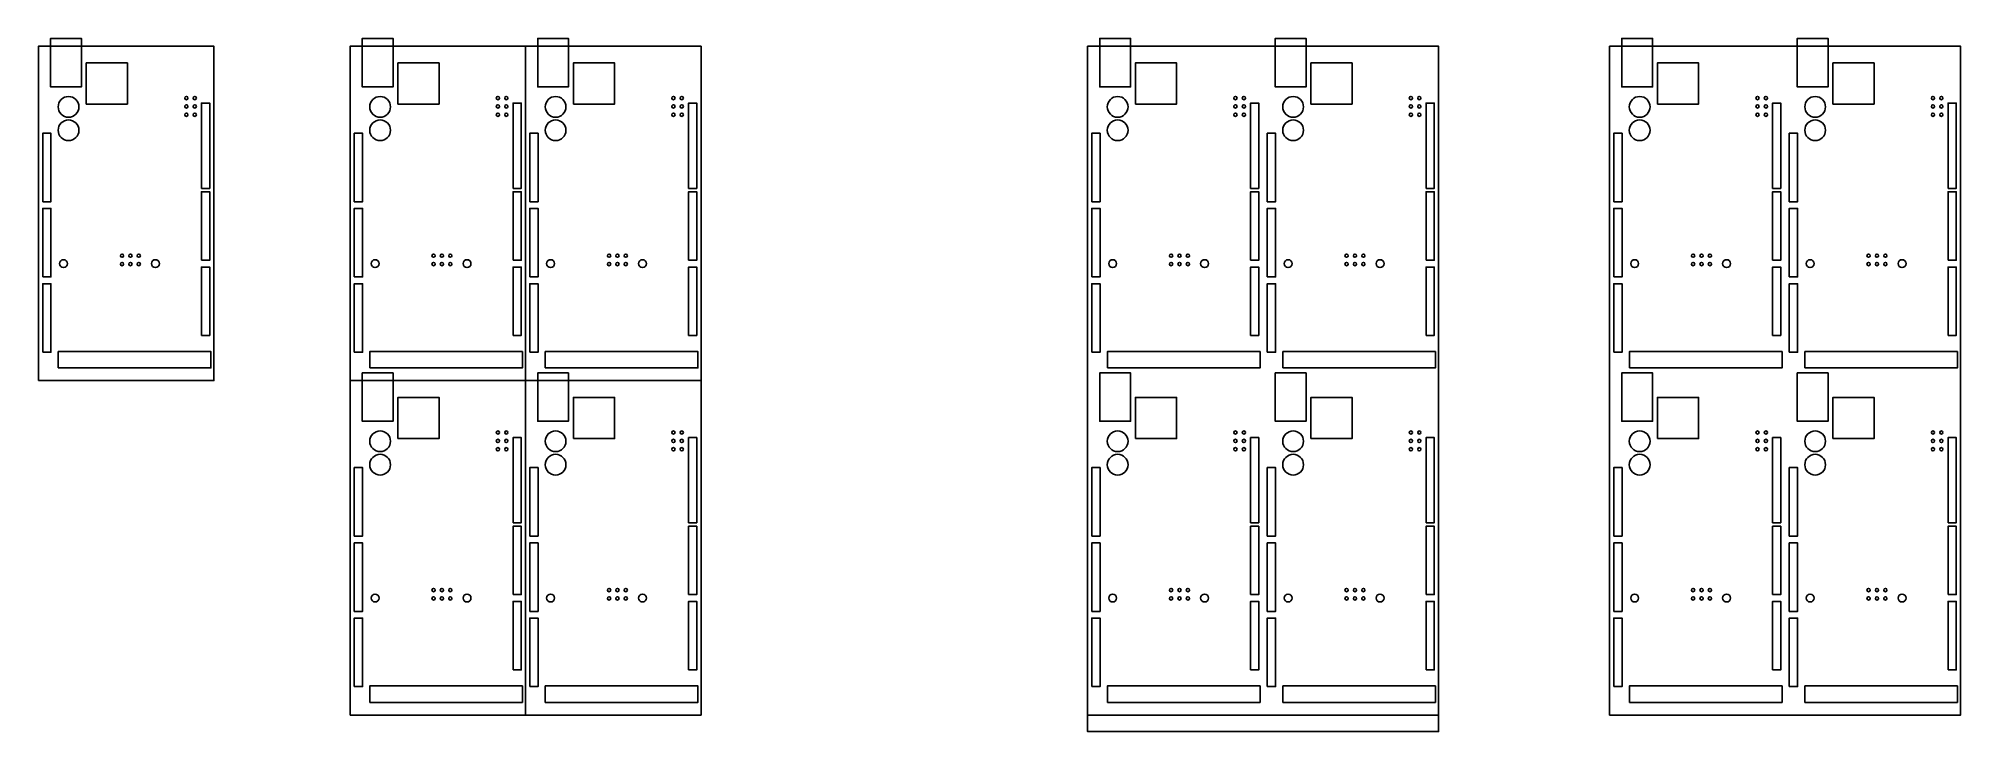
# Model space of a CAD drawing. Header units: millimetres. Extents: x -933 to 1535, y -159 to 616.
# Drawn here: x 951 to 1535, y 389 to 600 of the extents above; entities that cross this region are included whole.
import ezdxf

# ---------------------------------------------------------------- set-up
doc = ezdxf.new("R2010")
doc.units = ezdxf.units.MM
doc.layers.add('BoardVMega2560', color=240, linetype='Continuous')

msp = doc.modelspace()

# ---------------------------------------------------------------- linework, layer by layer
for points in [[(954.213, 585.232), (963.563, 585.232), (963.563, 599.932), (954.213, 599.932)], [(1048.931, 585.232), (1058.281, 585.232), (1058.281, 599.932), (1048.931, 599.932)], [(1102.271, 585.232), (1111.621, 585.232), (1111.621, 599.932), (1102.271, 599.932)], [(1273.109, 585.232), (1282.459, 585.232), (1282.459, 599.932), (1273.109, 599.932)], [(1326.449, 585.232), (1335.799, 585.232), (1335.799, 599.932), (1326.449, 599.932)], [(1431.779, 585.232), (1441.129, 585.232), (1441.129, 599.932), (1431.779, 599.932)], [(1485.119, 585.232), (1494.469, 585.232), (1494.469, 599.932), (1485.119, 599.932)], [(965.061, 579.991), (977.561, 579.991), (977.561, 592.491), (965.061, 592.491)], [(1059.779, 579.991), (1072.279, 579.991), (1072.279, 592.491), (1059.779, 592.491)], [(1113.119, 579.991), (1125.619, 579.991), (1125.619, 592.491), (1113.119, 592.491)], [(1283.957, 579.991), (1296.457, 579.991), (1296.457, 592.491), (1283.957, 592.491)], [(1337.297, 579.991), (1349.797, 579.991), (1349.797, 592.491), (1337.297, 592.491)], [(1442.628, 579.991), (1455.128, 579.991), (1455.128, 592.491), (1442.628, 592.491)], [(1495.968, 579.991), (1508.468, 579.991), (1508.468, 592.491), (1495.968, 592.491)], [(1000.056, 554.39), (1002.556, 554.39), (1002.556, 580.29), (1000.056, 580.29)], [(1094.774, 554.39), (1097.274, 554.39), (1097.274, 580.29), (1094.774, 580.29)], [(1148.114, 554.39), (1150.614, 554.39), (1150.614, 580.29), (1148.114, 580.29)], [(1318.952, 554.39), (1321.452, 554.39), (1321.452, 580.29), (1318.952, 580.29)], [(1372.292, 554.39), (1374.792, 554.39), (1374.792, 580.29), (1372.292, 580.29)], [(1477.622, 554.39), (1480.122, 554.39), (1480.122, 580.29), (1477.622, 580.29)], [(1530.962, 554.39), (1533.462, 554.39), (1533.462, 580.29), (1530.962, 580.29)], [(951.796, 550.336), (954.296, 550.336), (954.296, 571.136), (951.796, 571.136)], [(1046.514, 550.336), (1049.014, 550.336), (1049.014, 571.136), (1046.514, 571.136)], [(1099.854, 550.336), (1102.354, 550.336), (1102.354, 571.136), (1099.854, 571.136)], [(1270.692, 550.336), (1273.192, 550.336), (1273.192, 571.136), (1270.692, 571.136)], [(1324.032, 550.336), (1326.532, 550.336), (1326.532, 571.136), (1324.032, 571.136)], [(1429.362, 550.336), (1431.862, 550.336), (1431.862, 571.136), (1429.362, 571.136)], [(1482.702, 550.336), (1485.202, 550.336), (1485.202, 571.136), (1482.702, 571.136)], [(1000.056, 532.556), (1002.556, 532.556), (1002.556, 553.356), (1000.056, 553.356)], [(1094.774, 532.556), (1097.274, 532.556), (1097.274, 553.356), (1094.774, 553.356)], [(1148.114, 532.556), (1150.614, 532.556), (1150.614, 553.356), (1148.114, 553.356)], [(1318.952, 532.556), (1321.452, 532.556), (1321.452, 553.356), (1318.952, 553.356)], [(1372.292, 532.556), (1374.792, 532.556), (1374.792, 553.356), (1372.292, 553.356)], [(1477.622, 532.556), (1480.122, 532.556), (1480.122, 553.356), (1477.622, 553.356)], [(1530.962, 532.556), (1533.462, 532.556), (1533.462, 553.356), (1530.962, 553.356)], [(951.796, 527.476), (954.296, 527.476), (954.296, 548.276), (951.796, 548.276)], [(1046.514, 527.476), (1049.014, 527.476), (1049.014, 548.276), (1046.514, 548.276)], [(1099.854, 527.476), (1102.354, 527.476), (1102.354, 548.276), (1099.854, 548.276)], [(1270.692, 527.476), (1273.192, 527.476), (1273.192, 548.276), (1270.692, 548.276)], [(1324.032, 527.476), (1326.532, 527.476), (1326.532, 548.276), (1324.032, 548.276)], [(1429.362, 527.476), (1431.862, 527.476), (1431.862, 548.276), (1429.362, 548.276)], [(1482.702, 527.476), (1485.202, 527.476), (1485.202, 548.276), (1482.702, 548.276)], [(1000.056, 509.696), (1002.556, 509.696), (1002.556, 530.496), (1000.056, 530.496)], [(1094.774, 509.696), (1097.274, 509.696), (1097.274, 530.496), (1094.774, 530.496)], [(1148.114, 509.696), (1150.614, 509.696), (1150.614, 530.496), (1148.114, 530.496)], [(1318.952, 509.696), (1321.452, 509.696), (1321.452, 530.496), (1318.952, 530.496)], [(1372.292, 509.696), (1374.792, 509.696), (1374.792, 530.496), (1372.292, 530.496)], [(1477.622, 509.696), (1480.122, 509.696), (1480.122, 530.496), (1477.622, 530.496)], [(1530.962, 509.696), (1533.462, 509.696), (1533.462, 530.496), (1530.962, 530.496)], [(951.796, 504.616), (954.296, 504.616), (954.296, 525.416), (951.796, 525.416)], [(1046.514, 504.616), (1049.014, 504.616), (1049.014, 525.416), (1046.514, 525.416)], [(1099.854, 504.616), (1102.354, 504.616), (1102.354, 525.416), (1099.854, 525.416)], [(1270.692, 504.616), (1273.192, 504.616), (1273.192, 525.416), (1270.692, 525.416)], [(1324.032, 504.616), (1326.532, 504.616), (1326.532, 525.416), (1324.032, 525.416)], [(1429.362, 504.616), (1431.862, 504.616), (1431.862, 525.416), (1429.362, 525.416)], [(1482.702, 504.616), (1485.202, 504.616), (1485.202, 525.416), (1482.702, 525.416)], [(956.516, 499.816), (1002.916, 499.816), (1002.916, 504.816), (956.516, 504.816)], [(1051.234, 499.816), (1097.634, 499.816), (1097.634, 504.816), (1051.234, 504.816)], [(1104.574, 499.816), (1150.974, 499.816), (1150.974, 504.816), (1104.574, 504.816)], [(1275.412, 499.816), (1321.812, 499.816), (1321.812, 504.816), (1275.412, 504.816)], [(1328.752, 499.816), (1375.152, 499.816), (1375.152, 504.816), (1328.752, 504.816)], [(1434.082, 499.816), (1480.482, 499.816), (1480.482, 504.816), (1434.082, 504.816)], [(1487.422, 499.816), (1533.822, 499.816), (1533.822, 504.816), (1487.422, 504.816)], [(1048.931, 483.632), (1058.281, 483.632), (1058.281, 498.332), (1048.931, 498.332)], [(1102.271, 483.632), (1111.621, 483.632), (1111.621, 498.332), (1102.271, 498.332)], [(1273.109, 483.632), (1282.459, 483.632), (1282.459, 498.332), (1273.109, 498.332)], [(1326.449, 483.632), (1335.799, 483.632), (1335.799, 498.332), (1326.449, 498.332)], [(1431.779, 483.632), (1441.129, 483.632), (1441.129, 498.332), (1431.779, 498.332)], [(1485.119, 483.632), (1494.469, 483.632), (1494.469, 498.332), (1485.119, 498.332)], [(1059.779, 478.391), (1072.279, 478.391), (1072.279, 490.891), (1059.779, 490.891)], [(1113.119, 478.391), (1125.619, 478.391), (1125.619, 490.891), (1113.119, 490.891)], [(1283.957, 478.391), (1296.457, 478.391), (1296.457, 490.891), (1283.957, 490.891)], [(1337.297, 478.391), (1349.797, 478.391), (1349.797, 490.891), (1337.297, 490.891)], [(1442.628, 478.391), (1455.128, 478.391), (1455.128, 490.891), (1442.628, 490.891)], [(1495.968, 478.391), (1508.468, 478.391), (1508.468, 490.891), (1495.968, 490.891)], [(1094.774, 452.79), (1097.274, 452.79), (1097.274, 478.69), (1094.774, 478.69)], [(1148.114, 452.79), (1150.614, 452.79), (1150.614, 478.69), (1148.114, 478.69)], [(1318.952, 452.79), (1321.452, 452.79), (1321.452, 478.69), (1318.952, 478.69)], [(1372.292, 452.79), (1374.792, 452.79), (1374.792, 478.69), (1372.292, 478.69)], [(1477.622, 452.79), (1480.122, 452.79), (1480.122, 478.69), (1477.622, 478.69)], [(1530.962, 452.79), (1533.462, 452.79), (1533.462, 478.69), (1530.962, 478.69)], [(1046.514, 448.736), (1049.014, 448.736), (1049.014, 469.536), (1046.514, 469.536)], [(1099.854, 448.736), (1102.354, 448.736), (1102.354, 469.536), (1099.854, 469.536)], [(1270.692, 448.736), (1273.192, 448.736), (1273.192, 469.536), (1270.692, 469.536)], [(1324.032, 448.736), (1326.532, 448.736), (1326.532, 469.536), (1324.032, 469.536)], [(1429.362, 448.736), (1431.862, 448.736), (1431.862, 469.536), (1429.362, 469.536)], [(1482.702, 448.736), (1485.202, 448.736), (1485.202, 469.536), (1482.702, 469.536)], [(1094.774, 430.956), (1097.274, 430.956), (1097.274, 451.756), (1094.774, 451.756)], [(1148.114, 430.956), (1150.614, 430.956), (1150.614, 451.756), (1148.114, 451.756)], [(1318.952, 430.956), (1321.452, 430.956), (1321.452, 451.756), (1318.952, 451.756)], [(1372.292, 430.956), (1374.792, 430.956), (1374.792, 451.756), (1372.292, 451.756)], [(1477.622, 430.956), (1480.122, 430.956), (1480.122, 451.756), (1477.622, 451.756)], [(1530.962, 430.956), (1533.462, 430.956), (1533.462, 451.756), (1530.962, 451.756)], [(1046.514, 425.876), (1049.014, 425.876), (1049.014, 446.676), (1046.514, 446.676)], [(1099.854, 425.876), (1102.354, 425.876), (1102.354, 446.676), (1099.854, 446.676)], [(1270.692, 425.876), (1273.192, 425.876), (1273.192, 446.676), (1270.692, 446.676)], [(1324.032, 425.876), (1326.532, 425.876), (1326.532, 446.676), (1324.032, 446.676)], [(1429.362, 425.876), (1431.862, 425.876), (1431.862, 446.676), (1429.362, 446.676)], [(1482.702, 425.876), (1485.202, 425.876), (1485.202, 446.676), (1482.702, 446.676)], [(1094.774, 408.096), (1097.274, 408.096), (1097.274, 428.896), (1094.774, 428.896)], [(1148.114, 408.096), (1150.614, 408.096), (1150.614, 428.896), (1148.114, 428.896)], [(1318.952, 408.096), (1321.452, 408.096), (1321.452, 428.896), (1318.952, 428.896)], [(1372.292, 408.096), (1374.792, 408.096), (1374.792, 428.896), (1372.292, 428.896)], [(1477.622, 408.096), (1480.122, 408.096), (1480.122, 428.896), (1477.622, 428.896)], [(1530.962, 408.096), (1533.462, 408.096), (1533.462, 428.896), (1530.962, 428.896)], [(1046.514, 403.016), (1049.014, 403.016), (1049.014, 423.816), (1046.514, 423.816)], [(1099.854, 403.016), (1102.354, 403.016), (1102.354, 423.816), (1099.854, 423.816)], [(1270.692, 403.016), (1273.192, 403.016), (1273.192, 423.816), (1270.692, 423.816)], [(1324.032, 403.016), (1326.532, 403.016), (1326.532, 423.816), (1324.032, 423.816)], [(1429.362, 403.016), (1431.862, 403.016), (1431.862, 423.816), (1429.362, 423.816)], [(1482.702, 403.016), (1485.202, 403.016), (1485.202, 423.816), (1482.702, 423.816)], [(1051.234, 398.216), (1097.634, 398.216), (1097.634, 403.216), (1051.234, 403.216)], [(1104.574, 398.216), (1150.974, 398.216), (1150.974, 403.216), (1104.574, 403.216)], [(1275.412, 398.216), (1321.812, 398.216), (1321.812, 403.216), (1275.412, 403.216)], [(1328.752, 398.216), (1375.152, 398.216), (1375.152, 403.216), (1328.752, 403.216)], [(1434.082, 398.216), (1480.482, 398.216), (1480.482, 403.216), (1434.082, 403.216)], [(1487.422, 398.216), (1533.822, 398.216), (1533.822, 403.216), (1487.422, 403.216)], [(1269.402, 394.366), (1376.082, 394.366), (1376.082, 389.366), (1269.402, 389.366)]]:
    msp.add_lwpolyline(points, close=True)
for points in [[(954.213, 592.232), (954.213, 585.232), (963.563, 585.232), (963.563, 592.232)], [(1048.931, 592.232), (1048.931, 585.232), (1058.281, 585.232), (1058.281, 592.232)], [(1102.271, 592.232), (1102.271, 585.232), (1111.621, 585.232), (1111.621, 592.232)], [(1273.109, 592.232), (1273.109, 585.232), (1282.459, 585.232), (1282.459, 592.232)], [(1326.449, 592.232), (1326.449, 585.232), (1335.799, 585.232), (1335.799, 592.232)], [(1431.779, 592.232), (1431.779, 585.232), (1441.129, 585.232), (1441.129, 592.232)], [(1485.119, 592.232), (1485.119, 585.232), (1494.469, 585.232), (1494.469, 592.232)], [(1048.931, 490.632), (1048.931, 483.632), (1058.281, 483.632), (1058.281, 490.632)], [(1102.271, 490.632), (1102.271, 483.632), (1111.621, 483.632), (1111.621, 490.632)], [(1273.109, 490.632), (1273.109, 483.632), (1282.459, 483.632), (1282.459, 490.632)], [(1326.449, 490.632), (1326.449, 483.632), (1335.799, 483.632), (1335.799, 490.632)], [(1431.779, 490.632), (1431.779, 483.632), (1441.129, 483.632), (1441.129, 490.632)], [(1485.119, 490.632), (1485.119, 483.632), (1494.469, 483.632), (1494.469, 490.632)]]:
    msp.add_lwpolyline(points)
for centre, radius in [((959.65, 579.151), 3.15), ((995.464, 581.818), 0.5), ((995.464, 579.278), 0.5), ((998.004, 581.818), 0.5), ((998.004, 579.278), 0.5), ((1054.368, 579.151), 3.15), ((1090.182, 581.818), 0.5), ((1090.182, 579.278), 0.5), ((1092.722, 581.818), 0.5), ((1092.722, 579.278), 0.5), ((1107.708, 579.151), 3.15), ((1143.522, 581.818), 0.5), ((1143.522, 579.278), 0.5), ((1146.062, 581.818), 0.5), ((1146.062, 579.278), 0.5), ((1278.546, 579.151), 3.15), ((1314.36, 581.818), 0.5), ((1314.36, 579.278), 0.5), ((1316.9, 581.818), 0.5), ((1316.9, 579.278), 0.5), ((1331.886, 579.151), 3.15), ((1367.7, 581.818), 0.5), ((1367.7, 579.278), 0.5), ((1370.24, 581.818), 0.5), ((1370.24, 579.278), 0.5), ((1437.216, 579.151), 3.15), ((1473.03, 581.818), 0.5), ((1473.03, 579.278), 0.5), ((1475.57, 581.818), 0.5), ((1475.57, 579.278), 0.5), ((1490.556, 579.151), 3.15), ((1526.37, 581.818), 0.5), ((1526.37, 579.278), 0.5), ((1528.91, 581.818), 0.5), ((1528.91, 579.278), 0.5), ((959.65, 572.039), 3.15), ((995.464, 576.738), 0.5), ((998.004, 576.738), 0.5), ((1054.368, 572.039), 3.15), ((1090.182, 576.738), 0.5), ((1092.722, 576.738), 0.5), ((1107.708, 572.039), 3.15), ((1143.522, 576.738), 0.5), ((1146.062, 576.738), 0.5), ((1278.546, 572.039), 3.15), ((1314.36, 576.738), 0.5), ((1316.9, 576.738), 0.5), ((1331.886, 572.039), 3.15), ((1367.7, 576.738), 0.5), ((1370.24, 576.738), 0.5), ((1437.216, 572.039), 3.15), ((1473.03, 576.738), 0.5), ((1475.57, 576.738), 0.5), ((1490.556, 572.039), 3.15), ((1526.37, 576.738), 0.5), ((1528.91, 576.738), 0.5), ((958.126, 531.526), 1.2), ((975.906, 533.939), 0.5), ((975.906, 531.399), 0.5), ((978.446, 533.939), 0.5), ((978.446, 531.399), 0.5), ((980.986, 533.939), 0.5), ((980.986, 531.399), 0.5), ((986.066, 531.526), 1.2), ((1052.844, 531.526), 1.2), ((1070.624, 533.939), 0.5), ((1070.624, 531.399), 0.5), ((1073.164, 533.939), 0.5), ((1073.164, 531.399), 0.5), ((1075.704, 533.939), 0.5), ((1075.704, 531.399), 0.5), ((1080.784, 531.526), 1.2), ((1106.184, 531.526), 1.2), ((1123.964, 533.939), 0.5), ((1123.964, 531.399), 0.5), ((1126.504, 533.939), 0.5), ((1126.504, 531.399), 0.5), ((1129.044, 533.939), 0.5), ((1129.044, 531.399), 0.5), ((1134.124, 531.526), 1.2), ((1277.022, 531.526), 1.2), ((1294.802, 533.939), 0.5), ((1294.802, 531.399), 0.5), ((1297.342, 533.939), 0.5), ((1297.342, 531.399), 0.5), ((1299.882, 533.939), 0.5), ((1299.882, 531.399), 0.5), ((1304.962, 531.526), 1.2), ((1330.362, 531.526), 1.2), ((1348.142, 533.939), 0.5), ((1348.142, 531.399), 0.5), ((1350.682, 533.939), 0.5), ((1350.682, 531.399), 0.5), ((1353.222, 533.939), 0.5), ((1353.222, 531.399), 0.5), ((1358.302, 531.526), 1.2), ((1435.692, 531.526), 1.2), ((1453.472, 533.939), 0.5), ((1453.472, 531.399), 0.5), ((1456.012, 533.939), 0.5), ((1456.012, 531.399), 0.5), ((1458.552, 533.939), 0.5), ((1458.552, 531.399), 0.5), ((1463.632, 531.526), 1.2), ((1489.032, 531.526), 1.2), ((1506.812, 533.939), 0.5), ((1506.812, 531.399), 0.5), ((1509.352, 533.939), 0.5), ((1509.352, 531.399), 0.5), ((1511.892, 533.939), 0.5), ((1511.892, 531.399), 0.5), ((1516.972, 531.526), 1.2), ((1054.368, 477.551), 3.15), ((1090.182, 480.218), 0.5), ((1092.722, 480.218), 0.5), ((1107.708, 477.551), 3.15), ((1143.522, 480.218), 0.5), ((1146.062, 480.218), 0.5), ((1278.546, 477.551), 3.15), ((1314.36, 480.218), 0.5), ((1316.9, 480.218), 0.5), ((1331.886, 477.551), 3.15), ((1367.7, 480.218), 0.5), ((1370.24, 480.218), 0.5), ((1437.216, 477.551), 3.15), ((1473.03, 480.218), 0.5), ((1475.57, 480.218), 0.5), ((1490.556, 477.551), 3.15), ((1526.37, 480.218), 0.5), ((1528.91, 480.218), 0.5), ((1054.368, 470.439), 3.15), ((1090.182, 477.678), 0.5), ((1090.182, 475.138), 0.5), ((1092.722, 477.678), 0.5), ((1092.722, 475.138), 0.5), ((1107.708, 470.439), 3.15), ((1143.522, 477.678), 0.5), ((1143.522, 475.138), 0.5), ((1146.062, 477.678), 0.5), ((1146.062, 475.138), 0.5), ((1278.546, 470.439), 3.15), ((1314.36, 477.678), 0.5), ((1314.36, 475.138), 0.5), ((1316.9, 477.678), 0.5), ((1316.9, 475.138), 0.5), ((1331.886, 470.439), 3.15), ((1367.7, 477.678), 0.5), ((1367.7, 475.138), 0.5), ((1370.24, 477.678), 0.5), ((1370.24, 475.138), 0.5), ((1437.216, 470.439), 3.15), ((1473.03, 477.678), 0.5), ((1473.03, 475.138), 0.5), ((1475.57, 477.678), 0.5), ((1475.57, 475.138), 0.5), ((1490.556, 470.439), 3.15), ((1526.37, 477.678), 0.5), ((1526.37, 475.138), 0.5), ((1528.91, 477.678), 0.5), ((1528.91, 475.138), 0.5), ((1070.624, 432.339), 0.5), ((1073.164, 432.339), 0.5), ((1075.704, 432.339), 0.5), ((1123.964, 432.339), 0.5), ((1126.504, 432.339), 0.5), ((1129.044, 432.339), 0.5), ((1294.802, 432.339), 0.5), ((1297.342, 432.339), 0.5), ((1299.882, 432.339), 0.5), ((1348.142, 432.339), 0.5), ((1350.682, 432.339), 0.5), ((1353.222, 432.339), 0.5), ((1453.472, 432.339), 0.5), ((1456.012, 432.339), 0.5), ((1458.552, 432.339), 0.5), ((1506.812, 432.339), 0.5), ((1509.352, 432.339), 0.5), ((1511.892, 432.339), 0.5), ((1052.844, 429.926), 1.2), ((1070.624, 429.799), 0.5), ((1073.164, 429.799), 0.5), ((1075.704, 429.799), 0.5), ((1080.784, 429.926), 1.2), ((1106.184, 429.926), 1.2), ((1123.964, 429.799), 0.5), ((1126.504, 429.799), 0.5), ((1129.044, 429.799), 0.5), ((1134.124, 429.926), 1.2), ((1277.022, 429.926), 1.2), ((1294.802, 429.799), 0.5), ((1297.342, 429.799), 0.5), ((1299.882, 429.799), 0.5), ((1304.962, 429.926), 1.2), ((1330.362, 429.926), 1.2), ((1348.142, 429.799), 0.5), ((1350.682, 429.799), 0.5), ((1353.222, 429.799), 0.5), ((1358.302, 429.926), 1.2), ((1435.692, 429.926), 1.2), ((1453.472, 429.799), 0.5), ((1456.012, 429.799), 0.5), ((1458.552, 429.799), 0.5), ((1463.632, 429.926), 1.2), ((1489.032, 429.926), 1.2), ((1506.812, 429.799), 0.5), ((1509.352, 429.799), 0.5), ((1511.892, 429.799), 0.5), ((1516.972, 429.926), 1.2)]:
    msp.add_circle(centre, radius)
at = {"layer": 'BoardVMega2560'}
for points in [[(950.506, 495.966), (1003.846, 495.966), (1003.846, 597.566), (950.506, 597.566)], [(1045.224, 495.966), (1098.564, 495.966), (1098.564, 597.566), (1045.224, 597.566)], [(1098.564, 495.966), (1151.904, 495.966), (1151.904, 597.566), (1098.564, 597.566)], [(1045.224, 394.366), (1098.564, 394.366), (1098.564, 495.966), (1045.224, 495.966)], [(1098.564, 394.366), (1151.904, 394.366), (1151.904, 495.966), (1098.564, 495.966)]]:
    msp.add_lwpolyline(points, close=True, dxfattribs=at)
for points in [[(1322.742, 597.566), (1269.402, 597.566), (1269.402, 495.966)], [(1376.082, 495.966), (1376.082, 597.566), (1322.742, 597.566)], [(1481.412, 597.566), (1428.072, 597.566), (1428.072, 495.966)], [(1534.752, 495.966), (1534.752, 597.566), (1481.412, 597.566)], [(1269.402, 495.966), (1269.402, 394.366), (1322.742, 394.366)], [(1322.742, 394.366), (1376.082, 394.366), (1376.082, 495.966)], [(1428.072, 495.966), (1428.072, 394.366), (1481.412, 394.366)], [(1481.412, 394.366), (1534.752, 394.366), (1534.752, 495.966)]]:
    msp.add_lwpolyline(points, dxfattribs=at)

doc.saveas('drawing.dxf')
